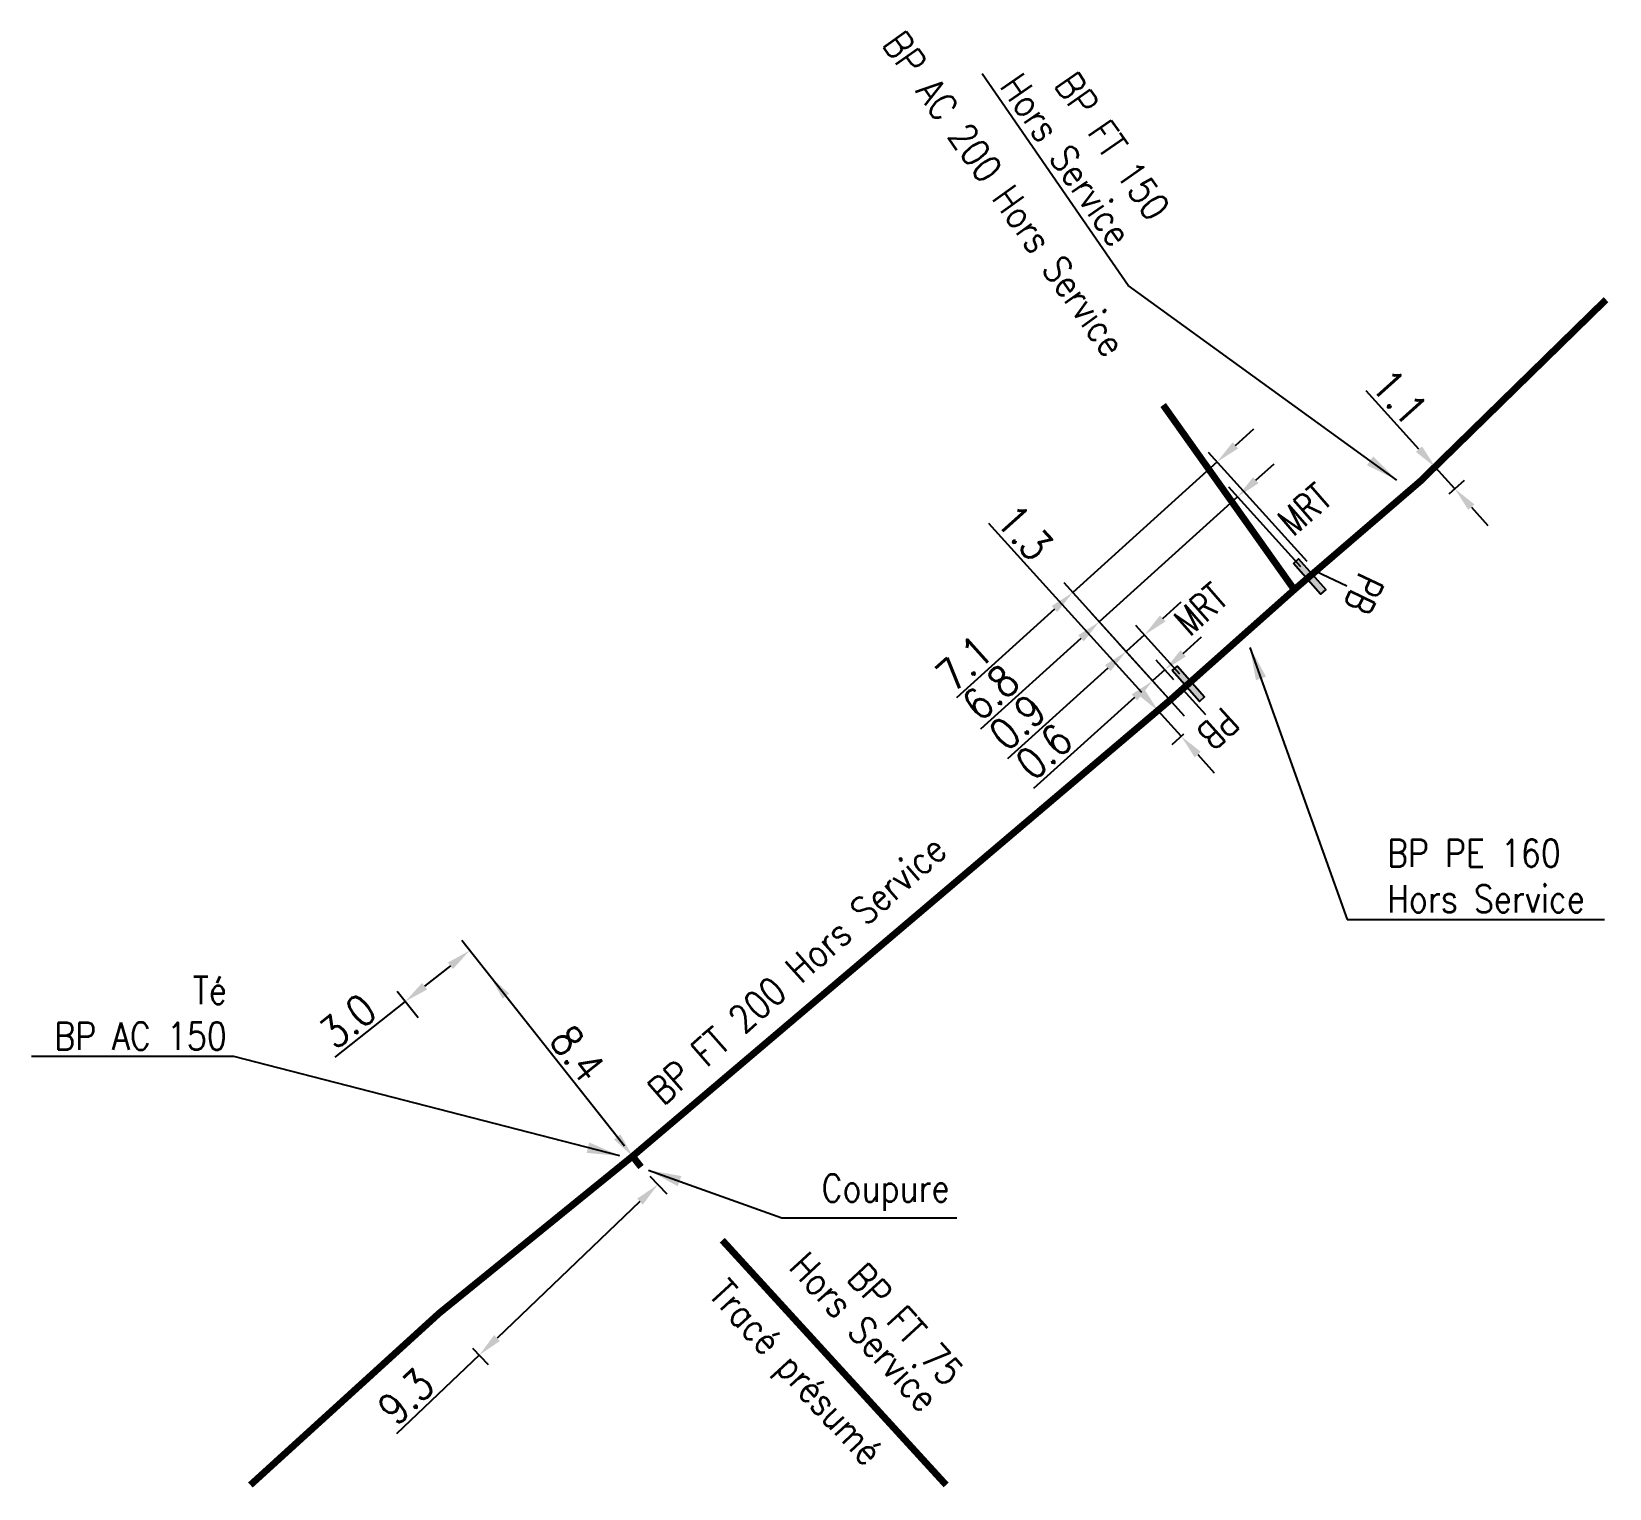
# Model space of a CAD drawing. Header units: millimetres. Extents: x 185000 to 186000, y 128000 to 129005.
# Drawn here: x 185942.6 to 186000.1, y 127999.9 to 128053 of the extents above; entities that cross this region are included whole.
import ezdxf
from ezdxf.enums import TextEntityAlignment as Align

# ---------------------------------------------------------------- set-up
doc = ezdxf.new("R2010")
doc.units = ezdxf.units.MM
doc.header["$PDMODE"] = 34
doc.linetypes.add('L_25_FT', pattern=[2000, 1000, 1000])
doc.layers.get('0').update_dxf_attribs({"linetype": 'CONTINUOUS'})
doc.layers.get('DEFPOINTS').update_dxf_attribs({"linetype": 'CONTINUOUS'})
doc.layers.add('L_908', color=5, linetype='CONTINUOUS')
doc.styles.add('G_ROMANS', font='ROMANS.SHX', dxfattribs={"width": 0.75})
doc.styles.get("Standard").update_dxf_attribs({"font": 'romans.shx', "width": 0.85})
doc.linetypes.add('BP_HS', pattern='A,2,-1,["G",Standard,S=0.85,R=0,X=-0.27,Y=-0.4],-1', length=4)
doc.dimstyles.get("Standard").update_dxf_attribs({"dimtxt": 1.5, "dimasz": 1.2, "dimexe": 0.625, "dimexo": 0.625, "dimgap": 0.25, "dimtad": 1, "dimdec": 1, "dimzin": 0, "dimdsep": 46, "dimtxsty": 'Standard', "dimcen": -0.5, "dimadec": 0, "dimazin": 0, "dimtfac": 1, "dimtdec": 1, "dimtmove": 0, "dimatfit": 3, "dimfxl": 0, "dimtolj": 1, "dimtzin": 0, "dimarcsym": 0})

msp = doc.modelspace()

# ---------------------------------------------------------------- texts
at = {"layer": 'L_908', "linetype": 'L_25_FT', "width": 0.85}
for s, rotation, p in [('BP AC 200 Hors Service', 305.3758, (185978.074, 128047.106)), ('BP FT 200 Hors Service', 41.54745, (185970.464, 128018.813)), ('Hors Service', 312.45222, (185972.961, 128005.602)), ('BP FT 75', 312.45222, (185974.449, 128005.857)), ('Tracé présumé', 312.45222, (185970.332, 128004.002))]:
    msp.add_text(s, height=1, rotation=rotation, dxfattribs=at).set_placement(p, align=Align.MIDDLE)
at = {"layer": 'L_908', "linetype": 'Continuous', "insert": (185983.046, 128045.837), "char_height": 1, "attachment_point": 6, "rotation": 304.59853}
msp.add_mtext('BP FT 150\\PHors Service', dxfattribs=at)
at = {"layer": 'L_908', "linetype": 'Continuous', "char_height": 1}
for s, insert, attachment_point in [('BP PE 160\\PHors Service', (185992.01, 128022.214), 4), ('Té\\PBP AC 150', (185949.682, 128017.208), 6), ('Coupure', (185971.383, 128010.664), 4)]:
    msp.add_mtext(s, dxfattribs=dict(at, insert=insert, attachment_point=attachment_point))

# ---------------------------------------------------------------- blocks, each defined once
blk = doc.blocks.new('L_340_13')
at = {"color": 0, "linetype": 'Continuous', "flags": 128}
blk.add_lwpolyline([(0, 0), (0, 1.25)], dxfattribs=at)
at = {"color": 0, "linetype": 'Continuous', "style": 'G_ROMANS', "width": 0.75}
blk.add_text('PB', height=1, dxfattribs=at).set_placement((0, 1.945), align=Align.MIDDLE)
at = {"color": 0, "linetype": 'Continuous', "width": 0.75, "flags": 3}
for tag, p in [('DEF_LEG', (0, -10)), ('DEF_COUP', (0, -12.5)), ('DEF_TYPE', (0, -15))]:
    blk.add_attdef(tag, text='', height=1.2, dxfattribs=at).set_placement(p, align=Align.MIDDLE)
blk = doc.blocks.new('L_340_17')
at = {"linetype": 'Continuous'}
blk.add_hatch(color=0, dxfattribs=at).paths.add_polyline_path([(0.125, 0.75), (-0.125, 0.75), (-0.125, -0.75), (0.125, -0.75)])
at = {"color": 0, "linetype": 'Continuous'}
blk.add_lwpolyline([(-0.125, 0.75), (0.125, 0.75), (0.125, -0.75), (-0.125, -0.75)], close=True, dxfattribs=at)
at = {"color": 0, "linetype": 'Continuous', "style": 'G_ROMANS', "width": 0.75}
for tag, height, flags, p in [('MRT', 1.5, 8, (0, 3)), ('DEF_LEG', 1.2, 3, (0, -5)), ('DEF_COUP', 1.2, 3, (0, -7.5)), ('DEF_TYPE', 1.2, 3, (0, -10))]:
    blk.add_attdef(tag, text='', height=height, dxfattribs=dict(at, flags=flags)).set_placement(p, align=Align.MIDDLE)
blk = doc.blocks.new('*D167')
at = {"layer": 'DEFPOINTS', "color": 0, "linetype": 'Continuous', "transparency": 16777216}
for p in [(185984.095, 128028.626), (185984.501, 128027.309), (185984.933, 128027.699)]:
    blk.add_point(p, dxfattribs=at)
at = {"layer": 'L_908', "color": 0, "linetype": 'Continuous', "lineweight": -2, "transparency": 16777216}
for p, q in [((185983.059, 128028.903), (185977.481, 128035.074)), ((185983.747, 128028.312), (185983.315, 128027.921)), ((185984.501, 128027.309), (185983.663, 128028.236)), ((185984.585, 128027.384), (185984.154, 128026.994)), ((185985.105, 128026.641), (185985.708, 128025.973))]:
    blk.add_line(p, q, dxfattribs=at)
at = {"layer": 'L_908', "color": 0, "linetype": 'Continuous', "transparency": 16777216}
for points in [[(185983.171, 128029.004), (185982.948, 128028.803), (185983.663, 128028.236)], [(185985.216, 128026.742), (185984.994, 128026.54), (185984.501, 128027.309)]]:
    blk.add_solid(points, dxfattribs=at)
at = {"layer": 'L_908', "color": 0, "linetype": 'Continuous', "transparency": 16777216, "insert": (185978.789, 128034.745), "char_height": 1.125, "attachment_point": 5, "rotation": 312.11709}
blk.add_mtext('\\A1;1.3', dxfattribs=at)
blk = doc.blocks.new('*D168')
at = {"layer": 'DEFPOINTS', "color": 0, "linetype": 'Continuous', "transparency": 16777216}
for p in [(185983.46, 128029.327), (185984.543, 128029.025), (185984.933, 128027.699)]:
    blk.add_point(p, dxfattribs=at)
at = {"layer": 'L_908', "color": 0, "linetype": 'Continuous', "lineweight": -2, "transparency": 16777216}
for p, q in [((185984.573, 128030.333), (185985.241, 128030.937)), ((185984.619, 128028.047), (185983.146, 128029.675)), ((185983.906, 128029.73), (185983.46, 128029.327)), ((185984.229, 128029.372), (185983.591, 128030.078)), ((185982.793, 128028.724), (185979.114, 128025.398))]:
    blk.add_line(p, q, dxfattribs=at)
at = {"layer": 'L_908', "color": 0, "linetype": 'Continuous', "transparency": 16777216}
for points in [[(185984.473, 128030.445), (185984.674, 128030.222), (185983.906, 128029.73)], [(185982.692, 128028.835), (185982.893, 128028.613), (185983.46, 128029.327)]]:
    blk.add_solid(points, dxfattribs=at)
at = {"layer": 'L_908', "color": 0, "linetype": 'Continuous', "transparency": 16777216, "insert": (185979.493, 128026.752), "char_height": 1.125, "attachment_point": 5, "rotation": 42.11709}
blk.add_mtext('\\A1;0.6', dxfattribs=at)
blk = doc.blocks.new('*D169')
at = {"layer": 'DEFPOINTS', "color": 0, "linetype": 'Continuous', "transparency": 16777216}
for p in [(185982.492, 128030.398), (185984.767, 128029.224), (185984.933, 128027.699)]:
    blk.add_point(p, dxfattribs=at)
at = {"layer": 'L_908', "color": 0, "linetype": 'Continuous', "lineweight": -2, "transparency": 16777216}
for p, q in [((185983.828, 128031.605), (185984.495, 128032.209)), ((185984.453, 128029.572), (185982.846, 128031.349)), ((185984.619, 128028.047), (185982.178, 128030.746)), ((185983.16, 128031.002), (185982.492, 128030.398)), ((185981.825, 128029.795), (185978.163, 128026.484))]:
    blk.add_line(p, q, dxfattribs=at)
at = {"layer": 'L_908', "color": 0, "linetype": 'Continuous', "transparency": 16777216}
for points in [[(185983.727, 128031.717), (185983.928, 128031.494), (185983.16, 128031.002)], [(185981.724, 128029.906), (185981.925, 128029.683), (185982.492, 128030.398)]]:
    blk.add_solid(points, dxfattribs=at)
at = {"layer": 'L_908', "color": 0, "linetype": 'Continuous', "transparency": 16777216, "insert": (185978.525, 128027.823), "char_height": 1.125, "attachment_point": 5, "rotation": 42.11709}
blk.add_mtext('\\A1;0.9', dxfattribs=at)
blk = doc.blocks.new('*D170')
at = {"layer": 'DEFPOINTS', "color": 0, "linetype": 'Continuous', "transparency": 16777216}
for p in [(185993.224, 128036.61), (185994.484, 128036.334), (185993.928, 128035.831)]:
    blk.add_point(p, dxfattribs=at)
at = {"layer": 'L_908', "color": 0, "linetype": 'Continuous', "lineweight": -2, "transparency": 16777216}
for p, q in [((185993.176, 128037.781), (185991.252, 128039.909)), ((185993.571, 128036.924), (185994.128, 128037.427)), ((185994.484, 128036.334), (185993.78, 128037.113)), ((185994.275, 128036.145), (185994.832, 128036.648)), ((185995.088, 128035.666), (185995.691, 128034.999))]:
    blk.add_line(p, q, dxfattribs=at)
at = {"layer": 'L_908', "color": 0, "linetype": 'Continuous', "transparency": 16777216}
for points in [[(185993.288, 128037.881), (185993.065, 128037.68), (185993.78, 128037.113)], [(185995.199, 128035.767), (185994.976, 128035.566), (185994.484, 128036.334)]]:
    blk.add_solid(points, dxfattribs=at)
at = {"layer": 'L_908', "color": 0, "linetype": 'Continuous', "transparency": 16777216, "insert": (185992.469, 128039.681), "char_height": 1.125, "attachment_point": 5, "rotation": 312.11709}
blk.add_mtext('\\A1;1.1', dxfattribs=at)
blk = doc.blocks.new('*D171')
at = {"layer": 'DEFPOINTS', "color": 0, "linetype": 'Continuous', "transparency": 16777216}
for p in [(185989.184, 128033.136), (185981.512, 128031.483), (185984.933, 128027.699)]:
    blk.add_point(p, dxfattribs=at)
at = {"layer": 'L_908', "color": 0, "linetype": 'Continuous', "lineweight": -2, "transparency": 16777216}
for p, q in [((185987.223, 128036.647), (185987.891, 128037.25)), ((185986.556, 128036.043), (185981.512, 128031.483)), ((185988.87, 128033.484), (185986.241, 128036.391)), ((185984.619, 128028.047), (185981.197, 128031.831)), ((185980.844, 128030.879), (185977.182, 128027.569))]:
    blk.add_line(p, q, dxfattribs=at)
at = {"layer": 'L_908', "color": 0, "linetype": 'Continuous', "transparency": 16777216}
for points in [[(185987.123, 128036.758), (185987.324, 128036.536), (185986.556, 128036.043)], [(185980.743, 128030.991), (185980.945, 128030.768), (185981.512, 128031.483)]]:
    blk.add_solid(points, dxfattribs=at)
at = {"layer": 'L_908', "color": 0, "linetype": 'Continuous', "transparency": 16777216, "insert": (185977.545, 128028.907), "char_height": 1.125, "attachment_point": 5, "rotation": 42.11709}
blk.add_mtext('\\A1;6.8', dxfattribs=at)
blk = doc.blocks.new('*D172')
at = {"layer": 'DEFPOINTS', "color": 0, "linetype": 'Continuous', "transparency": 16777216}
for p in [(185989.412, 128033.332), (185980.545, 128032.552), (185984.933, 128027.699)]:
    blk.add_point(p, dxfattribs=at)
at = {"layer": 'L_908', "color": 0, "linetype": 'Continuous', "lineweight": -2, "transparency": 16777216}
for p, q in [((185986.479, 128037.917), (185987.147, 128038.521)), ((185989.098, 128033.679), (185985.497, 128037.662)), ((185985.811, 128037.314), (185980.545, 128032.552)), ((185984.619, 128028.047), (185980.231, 128032.9)), ((185979.877, 128031.949), (185976.3, 128028.714))]:
    blk.add_line(p, q, dxfattribs=at)
at = {"layer": 'L_908', "color": 0, "linetype": 'Continuous', "transparency": 16777216}
for points in [[(185986.378, 128038.029), (185986.58, 128037.806), (185985.811, 128037.314)], [(185979.777, 128032.06), (185979.978, 128031.837), (185980.545, 128032.552)]]:
    blk.add_solid(points, dxfattribs=at)
at = {"layer": 'L_908', "color": 0, "linetype": 'Continuous', "transparency": 16777216, "insert": (185976.578, 128029.977), "char_height": 1.125, "attachment_point": 5, "rotation": 42.11709}
blk.add_mtext('\\A1;7.1', dxfattribs=at)
blk = doc.blocks.new('*D173')
at = {"layer": 'DEFPOINTS', "color": 0, "linetype": 'Continuous', "transparency": 16777216}
for p in [(185956.192, 128017.634), (185956.95, 128016.677), (185964.484, 128011.99)]:
    blk.add_point(p, dxfattribs=at)
at = {"layer": 'L_908', "color": 0, "linetype": 'Continuous', "lineweight": -2, "transparency": 16777216}
for p, q in [((185964.193, 128012.358), (185958.254, 128019.863)), ((185957.839, 128018.937), (185956.898, 128018.192)), ((185956.659, 128017.044), (185955.902, 128018.001)), ((185956.192, 128017.634), (185953.621, 128015.599))]:
    blk.add_line(p, q, dxfattribs=at)
at = {"layer": 'L_908', "color": 0, "linetype": 'Continuous', "transparency": 16777216}
for points in [[(185957.746, 128019.054), (185957.932, 128018.819), (185958.545, 128019.495)], [(185956.805, 128018.31), (185956.991, 128018.074), (185956.192, 128017.634)]]:
    blk.add_solid(points, dxfattribs=at)
at = {"layer": 'L_908', "color": 0, "linetype": 'Continuous', "transparency": 16777216, "insert": (185954.089, 128016.925), "char_height": 1.125, "attachment_point": 5, "rotation": 38.3545}
blk.add_mtext('\\A1;3.0', dxfattribs=at)
blk = doc.blocks.new('*D174')
at = {"layer": 'DEFPOINTS', "color": 0, "linetype": 'Continuous', "transparency": 16777216}
for p in [(185959.302, 128018.538), (185959.302, 128018.538), (185964.484, 128011.99)]:
    blk.add_point(p, dxfattribs=at)
at = {"layer": 'L_908', "color": 0, "linetype": 'Continuous', "lineweight": -2, "transparency": 16777216}
blk.add_line((185963.925, 128012.696), (185959.861, 128017.832), dxfattribs=at)
at = {"layer": 'L_908', "color": 0, "linetype": 'Continuous', "transparency": 16777216}
for points in [[(185959.978, 128017.925), (185959.743, 128017.739), (185959.302, 128018.538)], [(185964.043, 128012.789), (185963.808, 128012.603), (185964.484, 128011.99)]]:
    blk.add_solid(points, dxfattribs=at)
at = {"layer": 'L_908', "color": 0, "linetype": 'Continuous', "transparency": 16777216, "insert": (185962.481, 128015.73), "char_height": 1.125, "attachment_point": 5, "rotation": 308.3545}
blk.add_mtext('\\A1;8.4', dxfattribs=at)
blk = doc.blocks.new('*D175')
at = {"layer": 'DEFPOINTS', "color": 0, "linetype": 'Continuous', "transparency": 16777216}
for p in [(185964.794, 128011.598), (185958.326, 128005.324), (185958.889, 128004.736)]:
    blk.add_point(p, dxfattribs=at)
at = {"layer": 'L_908', "color": 0, "linetype": 'Continuous', "lineweight": -2, "transparency": 16777216}
for p, q in [((185965.118, 128011.26), (185965.731, 128010.619)), ((185964.756, 128010.336), (185959.54, 128005.358)), ((185958.65, 128004.985), (185959.213, 128004.398)), ((185958.889, 128004.736), (185955.876, 128001.861))]:
    blk.add_line(p, q, dxfattribs=at)
at = {"layer": 'L_908', "color": 0, "linetype": 'Continuous', "transparency": 16777216}
for points in [[(185964.652, 128010.445), (185964.859, 128010.228), (185965.407, 128010.958)], [(185959.436, 128005.466), (185959.643, 128005.249), (185958.889, 128004.736)]]:
    blk.add_solid(points, dxfattribs=at)
at = {"layer": 'L_908', "color": 0, "linetype": 'Continuous', "transparency": 16777216, "insert": (185956.218, 128003.225), "char_height": 1.125, "attachment_point": 5, "rotation": 43.66515}
blk.add_mtext('\\A1;9.3', dxfattribs=at)

# ---------------------------------------------------------------- dimensions: what is measured, and where the dimension line sits
at = {"layer": 'L_908', "linetype": 'Continuous'}
for base, p1, p2, angle, override, picture, middle in [((185994.484, 128036.334), (185993.224, 128036.61), (185993.928, 128035.831), 132.11709, {"dimscale": 0.75, "dimatfit": 0}, '*D170', (185991.913, 128039.178)), ((185980.545, 128032.552), (185989.412, 128033.332), (185984.933, 128027.699), 42.11709, {"dimscale": 0.75, "dimatfit": 0}, '*D172', (185977.081, 128029.42)), ((185981.512, 128031.483), (185989.184, 128033.136), (185984.933, 128027.699), 42.11709, {"dimscale": 0.75, "dimatfit": 0}, '*D171', (185978.048, 128028.351)), ((185984.50129, 128027.30858), (185984.09459, 128028.62602), (185984.9329, 128027.6988), 132.11709, {"dimscale": 0.75, "dimatfit": 0}, '*D167', (185978.23253, 128034.24219)), ((185982.492, 128030.398), (185984.767, 128029.224), (185984.933, 128027.699), 42.11709, {"dimscale": 0.75, "dimatfit": 0}, '*D169', (185979.028, 128027.266)), ((185983.46, 128029.327), (185984.543, 128029.025), (185984.933, 128027.699), 42.11709, {"dimscale": 0.75, "dimatfit": 0}, '*D168', (185979.996, 128026.196)), ((185956.192, 128017.634), (185964.484, 128011.99), (185956.95, 128016.677), 38.3545, {"dimscale": 0.75}, '*D173', (185954.554, 128016.337))]:
    dim = msp.add_linear_dim(base=base, p1=p1, p2=p2, angle=angle, dimstyle='Standard', override=override, dxfattribs=at)
    dim.commit()
    dim.dimension.update_dxf_attribs({"geometry": picture, "text_midpoint": middle, "dimtype": 160})
dim = msp.add_linear_dim(base=(185959.302, 128018.538), p1=(185964.484, 128011.99), p2=(185959.302, 128018.538), angle=308.3545, dimstyle='Standard', override={"dimscale": 0.75}, dxfattribs=at)
dim.commit()
dim.dimension.update_dxf_attribs({"geometry": '*D174', "text_midpoint": (185962.481, 128015.73)})
dim = msp.add_linear_dim(base=(185958.889, 128004.736), p1=(185964.794, 128011.598), p2=(185958.326, 128005.324), angle=43.66515, text='9.3', dimstyle='Standard', override={"dimscale": 0.75}, dxfattribs=at)
dim.commit()
dim.dimension.update_dxf_attribs({"geometry": '*D175', "text_midpoint": (185956.736, 128002.682), "dimtype": 160})

# ---------------------------------------------------------------- linework, layer by layer
at = {"layer": 'L_908', "linetype": 'BP_HS', "const_width": 0.25}
for points in [[(185989.184, 128033.136), (185989.412, 128033.332), (185993.224, 128036.61), (186000, 128043.232)], [(185988.626, 128032.655), (185983.843, 128039.391)], [(185984.767, 128029.224), (185988.626, 128032.655), (185988.626, 128032.655), (185988.626, 128032.655), (185988.626, 128032.655), (185988.626, 128032.655), (185989.184, 128033.136)], [(185950.542, 128000), (185957.427, 128006.263), (185957.427, 128006.263), (185964.484, 128011.99), (185984.095, 128028.626), (185984.095, 128028.626), (185984.095, 128028.626), (185984.543, 128029.025), (185984.767, 128029.224)], [(185964.794, 128011.598), (185964.484, 128011.99)], [(185975.925, 128000), (185967.758, 128008.928)]]:
    msp.add_lwpolyline(points, dxfattribs=at)

# ---------------------------------------------------------------- block references
at = {"layer": 'L_908'}
ref = msp.add_blockref('L_340_17', (185989.184, 128033.136), dxfattribs=dict(at, rotation=41.42961157303504))
ref.add_attrib('MRT', 'MRT', dxfattribs={"layer": '0', "color": 0, "linetype": 'Continuous', "height": 1, "rotation": 40.69987, "style": 'G_ROMANS', "width": 0.75}).set_placement((185989.001, 128035.593), align=Align.MIDDLE)
for p, rotation in [((185989.412, 128033.332), 244.6070829109388), ((185984.543, 128029.025), 222.3386339617215)]:
    msp.add_blockref('L_340_13', p, dxfattribs=dict(at, rotation=rotation))
ref = msp.add_blockref('L_340_17', (185984.767, 128029.224), dxfattribs=dict(at, rotation=41.42961157303504))
ref.add_attrib('MRT', 'MRT', dxfattribs={"layer": '0', "color": 0, "linetype": 'Continuous', "height": 1, "rotation": 41.6446, "style": 'G_ROMANS', "width": 0.75}).set_placement((185985.213, 128031.951), align=Align.MIDDLE)

msp.set_redraw_order([(e.dxf.handle, doc.entitydb.next_handle()) for e in msp.query("TEXT MTEXT ATTDEF DIMENSION ARC_DIMENSION")])  # texts and dimensions are drawn at this point

# ---------------------------------------------------------------- leaders
at = {"layer": 'L_908', "linetype": 'Continuous', "annotation_type": 0, "has_hookline": 1, "hookline_direction": 1, "text_width": 7.933, "horizontal_direction": (0.567823, -0.823151, 0)}
msp.add_leader([(185992.365, 128036.652), (185982.566, 128043.744), (185981.885, 128044.732)], dimstyle='Standard', dxfattribs=at)
at = {"layer": 'L_908', "linetype": 'Continuous', "annotation_type": 0, "has_hookline": 1}
for points, hookline_direction, text_width in [([(185987.008, 128030.548), (185990.56, 128020.631), (185991.76, 128020.631)], 0, 7.933), ([(185964.022, 128012.005), (185949.932, 128015.625)], 1, 7.124), ([(185965.068, 128011.486), (185969.933, 128009.747), (185971.133, 128009.747)], 0, 4.938)]:
    msp.add_leader(points, dimstyle='Standard', dxfattribs=dict(at, hookline_direction=hookline_direction, text_width=text_width))

doc.saveas('drawing.dxf')
